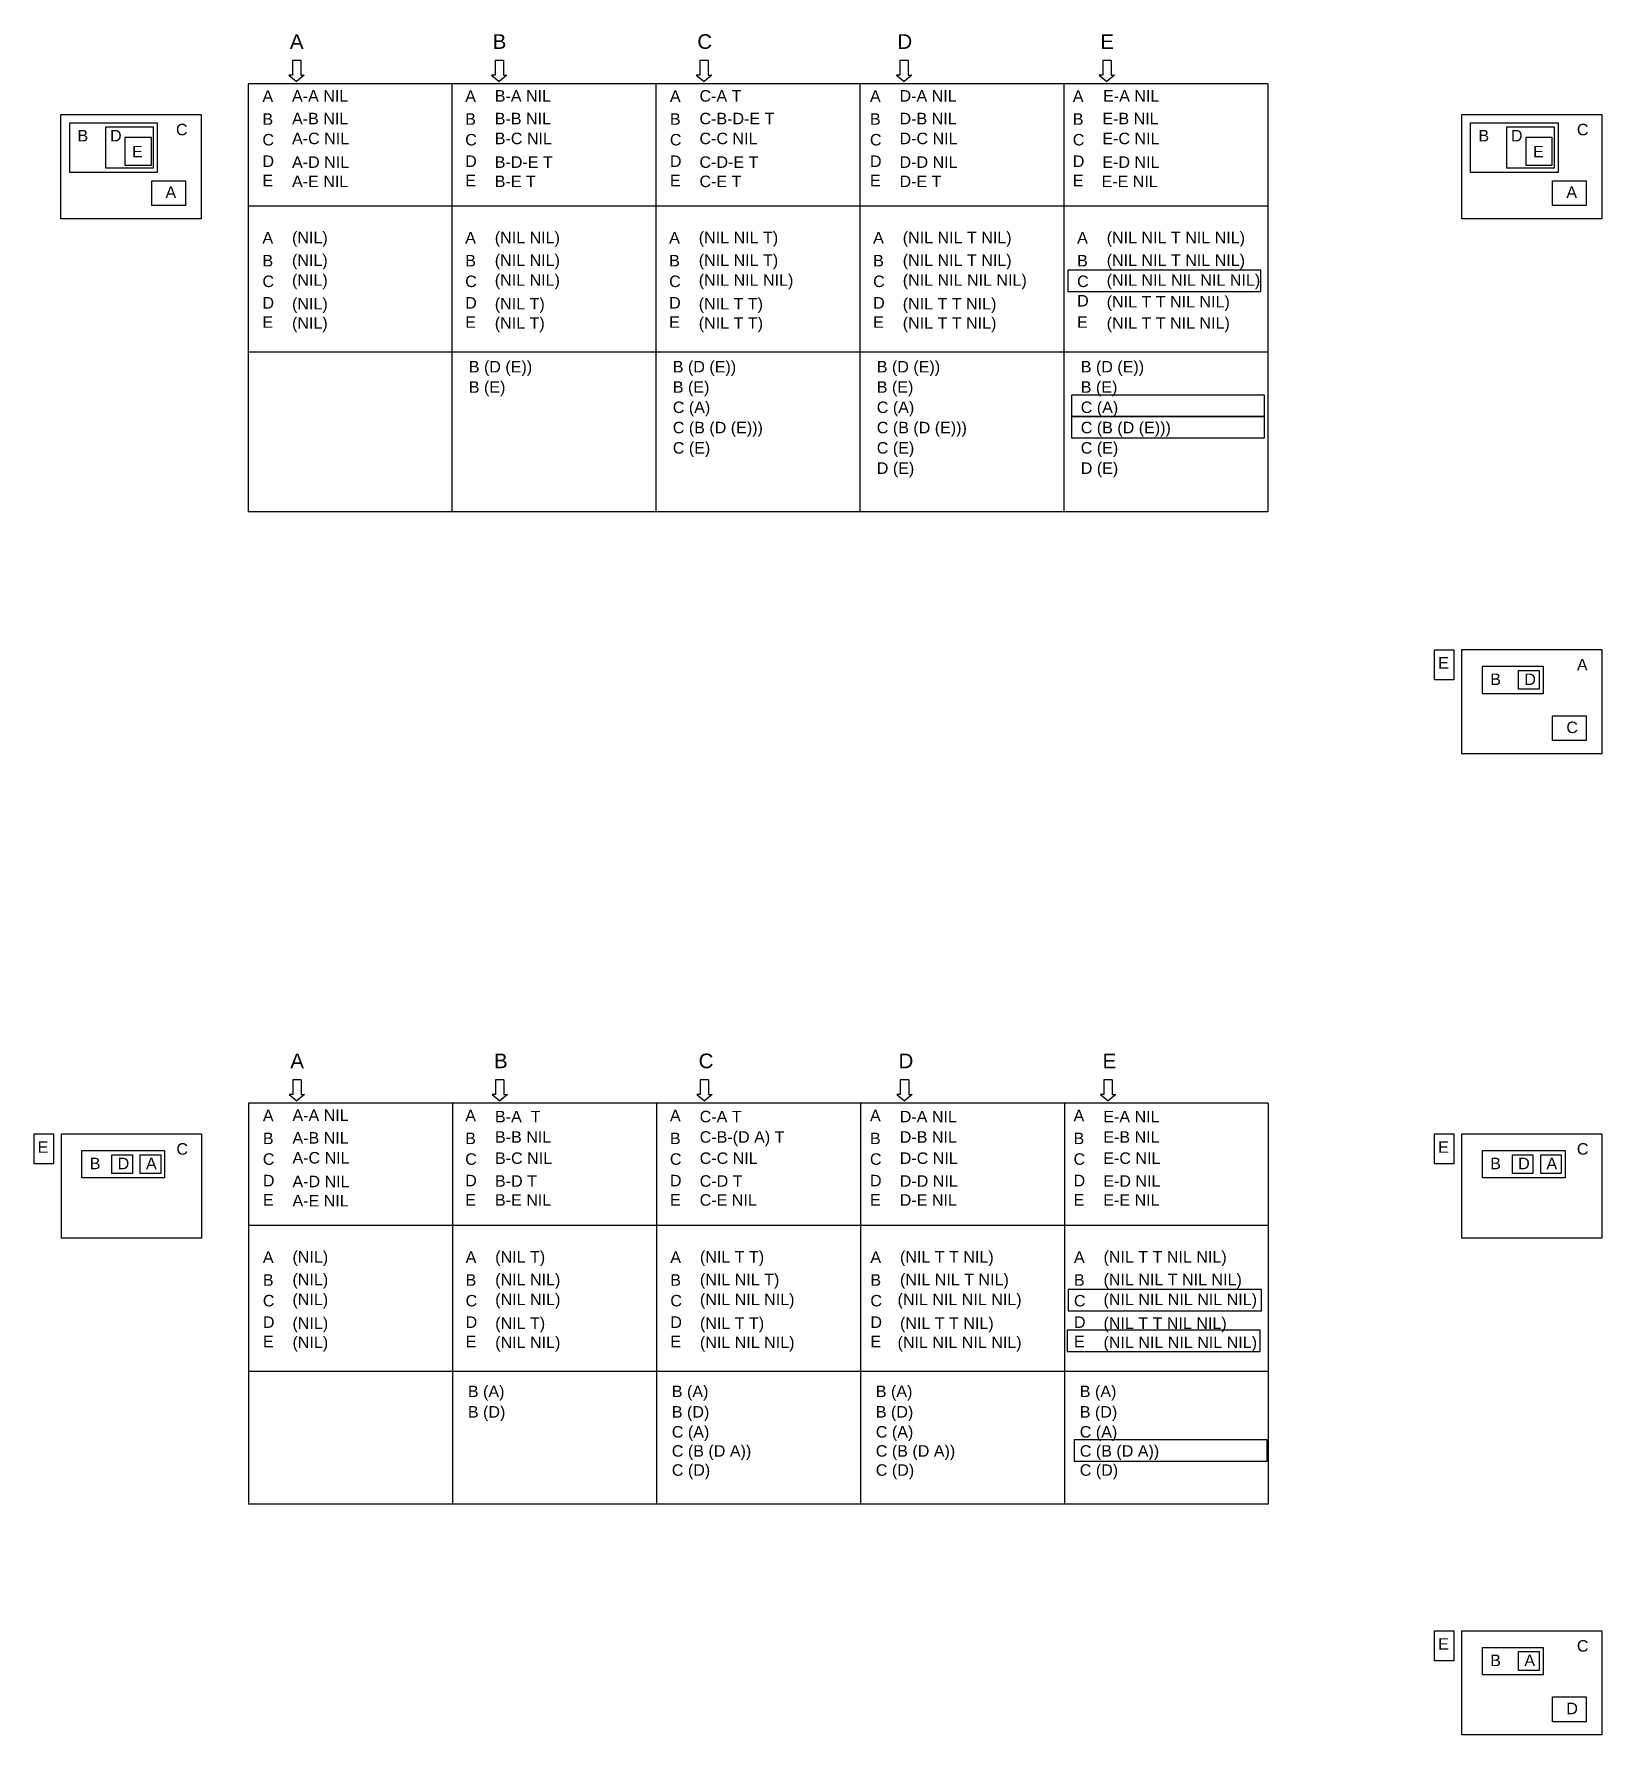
# Model space of a CAD drawing. Header units: millimetres. Extents: x -16874 to 48937, y 0 to 27575.
# Drawn here: x 7863 to 15359, y 8065 to 16198 of the extents above; entities that cross this region are included whole.
import ezdxf

# ---------------------------------------------------------------- set-up
doc = ezdxf.new("R2010")
doc.units = ezdxf.units.MM
doc.styles.get("Standard").update_dxf_attribs({"font": 'arial.ttf'})

msp = doc.modelspace()

# ---------------------------------------------------------------- texts
for s, height, p in [('A', 70, (9086.7, 16126.8)), ('B', 70, (10056, 16126.8)), ('C', 70, (11034.6, 16126.8)), ('D', 70, (11991.1, 16126.8)), ('E', 70, (12960.8, 16126.8)), ('A', 55, (8955.4, 15873.3)), ('A-A NIL', 54.97, (9096.8, 15874.6)), ('A', 55, (9924.7, 15873.3)), ('B-A NIL', 54.97, (10066.1, 15874.6)), ('A', 55, (10903.3, 15873.3)), ('C-A T', 54.97, (11044.8, 15874.6)), ('A', 55, (11859.8, 15873.3)), ('D-A NIL', 54.97, (12001.2, 15874.6)), ('A', 55, (12829.5, 15873.3)), ('E-A NIL', 54.97, (12974.4, 15874.6)), ('B', 55, (8955.4, 15763.8)), ('A-B NIL', 54.97, (9096.8, 15766.2)), ('B', 55, (9924.7, 15763.8)), ('B-B NIL', 54.97, (10066.1, 15766.2)), ('B', 55, (10903.3, 15763.8)), ('C-B-D-E T', 54.97, (11044.8, 15766.2)), ('B', 55, (11859.8, 15763.8)), ('D-B NIL', 54.97, (12001.2, 15766.2)), ('B', 55, (12829.5, 15763.8)), ('E-B NIL', 54.97, (12970.9, 15766.2)), ('B', 55, (8071.1, 15684.3)), ('D', 55, (8226.7, 15684.3)), ('C', 55, (8542.1, 15713.5)), ('C', 55, (8955.4, 15665)), ('A-C NIL', 54.97, (9096.8, 15671.2)), ('C', 55, (9924.7, 15665)), ('B-C NIL', 54.97, (10066.1, 15671.2)), ('C', 55, (10903.3, 15665)), ('C-C NIL', 54.97, (11044.8, 15671.2)), ('C', 55, (11859.8, 15665)), ('D-C NIL', 54.97, (12001.2, 15671.2)), ('C', 55, (12829.5, 15665)), ('E-C NIL', 54.97, (12970.9, 15671.2)), ('B', 55, (14768.5, 15684.3)), ('D', 55, (14924.1, 15684.3)), ('C', 55, (15239.5, 15713.5)), ('E', 55, (8332.3, 15608)), ('D', 55, (8955.4, 15562.2)), ('D', 55, (9924.7, 15562.2)), ('D', 55, (10903.3, 15562.2)), ('D', 55, (11859.8, 15562.2)), ('D', 55, (12829.5, 15562.2)), ('E', 55, (15029.8, 15608)), ('A-D NIL', 54.97, (9096.8, 15557.9)), ('B-D-E T', 54.97, (10066.1, 15557.9)), ('C-D-E T', 54.97, (11044.8, 15557.9)), ('D-D NIL', 54.97, (12001.2, 15557.9)), ('E-D NIL', 54.97, (12970.9, 15557.9)), ('A', 55, (8491.6, 15414)), ('E', 55, (8955.4, 15470.3)), ('A-E NIL', 54.97, (9096.8, 15465.9)), ('E', 55, (9924.7, 15470.3)), ('B-E T', 54.97, (10066.1, 15465.9)), ('E', 55, (10903.3, 15470.3)), ('C-E T', 54.97, (11044.8, 15465.9)), ('E', 55, (11859.8, 15470.3)), ('D-E T', 54.97, (12001.2, 15465.9)), ('E', 55, (12829.5, 15470.3)), ('E-E NIL', 54.97, (12966.9, 15465.9)), ('A', 55, (15189, 15414)), ('A', 55, (8955.4, 15196.2)), ('(NIL)', 54.97, (9096.8, 15197.5)), ('A', 55, (9924.7, 15196.2)), ('(NIL NIL)', 54.97, (10066.1, 15197.5)), ('A', 55, (10899.8, 15196.2)), ('(NIL NIL T)', 54.966, (11041.3, 15197.5)), ('A', 55, (11875, 15196.2)), ('(NIL NIL T NIL)', 54.966, (12016.5, 15197.5)), ('A', 55, (12850.2, 15196.2)), ('(NIL NIL T NIL NIL)', 54.966, (12991.6, 15197.5)), ('B', 55, (8955.4, 15086.7)), ('(NIL)', 54.97, (9096.8, 15089.1)), ('B', 55, (9924.7, 15086.7)), ('(NIL NIL)', 54.97, (10066.1, 15089.1)), ('B', 55, (10899.8, 15086.7)), ('(NIL NIL T)', 54.966, (11041.3, 15089.1)), ('B', 55, (11875, 15086.7)), ('(NIL NIL T NIL)', 54.966, (12016.5, 15089.1)), ('B', 55, (12850.2, 15086.7)), ('(NIL NIL T NIL NIL)', 54.966, (12991.6, 15089.1)), ('(NIL)', 54.97, (9096.8, 14994.1)), ('(NIL NIL)', 54.97, (10066.1, 14994.1)), ('(NIL NIL NIL)', 54.966, (11041.3, 14994.1)), ('(NIL NIL NIL NIL)', 54.966, (12016.5, 14994.1)), ('(NIL NIL NIL NIL NIL)', 54.966, (12991.6, 14994.1)), ('C', 55, (8955.4, 14987.9)), ('C', 55, (9924.7, 14987.9)), ('C', 55, (10899.8, 14987.9)), ('C', 55, (11875, 14987.9)), ('C', 55, (12850.2, 14987.9)), ('D', 55, (8955.4, 14885.1)), ('(NIL)', 54.97, (9096.8, 14880.8)), ('D', 55, (9924.7, 14885.1)), ('(NIL T)', 54.97, (10066.1, 14880.8)), ('D', 55, (10899.8, 14885.1)), ('(NIL T T)', 54.97, (11041.3, 14880.8)), ('D', 55, (11875, 14885.1)), ('(NIL T T NIL)', 54.966, (12016.5, 14880.8)), ('D', 55, (12850.2, 14894.8)), ('(NIL T T NIL NIL)', 54.966, (12991.6, 14890.5)), ('E', 55, (8955.4, 14793.2)), ('(NIL)', 54.97, (9096.8, 14788.8)), ('E', 55, (9924.7, 14793.2)), ('(NIL T)', 54.97, (10066.1, 14788.8)), ('E', 55, (10899.8, 14793.2)), ('(NIL T T)', 54.97, (11041.3, 14788.8)), ('E', 55, (11875, 14793.2)), ('(NIL T T NIL)', 54.966, (12016.5, 14788.8)), ('E', 55, (12850.2, 14793.2)), ('(NIL T T NIL NIL)', 54.966, (12991.6, 14788.8)), ('B (D (E))', 54.97, (9942, 14579.7)), ('B (D (E))', 54.97, (10917.2, 14579.7)), ('B (D (E))', 54.97, (11892.4, 14579.7)), ('B (D (E))', 54.97, (12867.6, 14579.7)), ('B (E)', 54.97, (9942, 14482.7)), ('B (E)', 54.97, (10917.2, 14482.7)), ('B (E)', 54.97, (11892.4, 14482.7)), ('B (E)', 54.97, (12867.6, 14482.7)), ('C (A)', 54.97, (10917.2, 14385.8)), ('C (A)', 54.97, (11892.4, 14385.8)), ('C (A)', 54.97, (12867.6, 14385.8)), ('C (B (D (E)))', 54.966, (10917.2, 14288.8)), ('C (B (D (E)))', 54.966, (11892.4, 14288.8)), ('C (B (D (E)))', 54.966, (12867.6, 14288.8)), ('C (E)', 54.97, (10917.2, 14191.8)), ('C (E)', 54.97, (11892.4, 14191.8)), ('C (E)', 54.97, (12867.6, 14191.8)), ('D (E)', 54.97, (11892.4, 14094.8)), ('D (E)', 54.97, (12867.6, 14094.8)), ('E', 55, (14576.2, 13163.9)), ('A', 55, (15239.5, 13155)), ('B', 55, (14825, 13085.4)), ('D', 55, (14988.2, 13085.4)), ('C', 55, (15189, 12855.4)), ('A', 70, (9088.7, 11253.2)), ('B', 70, (10062.4, 11253.2)), ('C', 70, (11040.8, 11253.2)), ('D', 70, (11996.5, 11253.2)), ('E', 70, (12971.6, 11253.2)), ('A', 55, (8957.4, 10999.7)), ('A-A NIL', 54.97, (9098.9, 11001)), ('A', 55, (9924.8, 10999.7)), ('B-A  T', 54.97, (10067.2, 10994.5)), ('A', 55, (10903.5, 10999.7)), ('C-A T', 54.97, (11045.8, 10994.5)), ('A', 55, (11859.9, 10999.7)), ('D-A NIL', 54.97, (12002.3, 10994.5)), ('A', 55, (12833.1, 10999.7)), ('E-A NIL', 54.97, (12975.4, 10994.5)), ('E', 55, (7880.8, 10848.9)), ('B', 55, (8957.4, 10890.2)), ('A-B NIL', 54.97, (9098.9, 10892.6)), ('B', 55, (9924.8, 10890.2)), ('B-B NIL', 54.97, (10067.2, 10897)), ('B', 55, (10903.5, 10890.2)), ('C-B-(D A) T', 54.966, (11045.8, 10897)), ('B', 55, (11859.9, 10890.2)), ('D-B NIL', 54.97, (12002.3, 10897)), ('B', 55, (12833.1, 10890.2)), ('E-B NIL', 54.97, (12975.4, 10897)), ('E', 55, (14576.2, 10848.9)), ('B', 55, (8129.6, 10770.3)), ('D', 55, (8263.3, 10770.3)), ('A', 55, (8398.5, 10770.3)), ('C', 55, (8544.1, 10839.9)), ('C', 55, (8957.4, 10791.4)), ('A-C NIL', 54.97, (9098.9, 10797.6)), ('C', 55, (9924.8, 10791.4)), ('B-C NIL', 54.97, (10067.2, 10795.8)), ('C', 55, (10903.5, 10791.4)), ('C-C NIL', 54.97, (11045.8, 10795.8)), ('C', 55, (11859.9, 10791.4)), ('D-C NIL', 54.97, (12002.3, 10795.8)), ('C', 55, (12833.1, 10791.4)), ('E-C NIL', 54.97, (12975.4, 10795.8)), ('B', 55, (14825, 10770.3)), ('D', 55, (14958.7, 10770.3)), ('A', 55, (15093.9, 10770.3)), ('C', 55, (15239.5, 10839.9)), ('D', 55, (8957.4, 10688.6)), ('A-D NIL', 54.97, (9098.9, 10684.3)), ('D', 55, (9924.8, 10688.6)), ('B-D T', 54.97, (10067.2, 10686.5)), ('D', 55, (10903.5, 10688.6)), ('C-D T', 54.97, (11045.8, 10686.5)), ('D', 55, (11859.9, 10688.6)), ('D-D NIL', 54.97, (12002.3, 10686.5)), ('D', 55, (12833.1, 10688.6)), ('E-D NIL', 54.97, (12975.4, 10686.5)), ('E', 55, (8957.4, 10596.7)), ('A-E NIL', 54.97, (9098.9, 10592.3)), ('E', 55, (9924.8, 10596.7)), ('B-E NIL', 54.97, (10067.2, 10595.8)), ('E', 55, (10903.5, 10596.7)), ('C-E NIL', 54.97, (11045.8, 10595.8)), ('E', 55, (11859.9, 10596.7)), ('D-E NIL', 54.97, (12002.3, 10595.8)), ('E', 55, (12833.1, 10596.7)), ('E-E NIL', 54.97, (12975.4, 10595.8)), ('A', 55, (8957.4, 10322.6)), ('(NIL)', 54.97, (9098.9, 10323.9)), ('A', 55, (9926.7, 10322.6)), ('(NIL T)', 54.97, (10068.2, 10323.9)), ('A', 55, (10905.4, 10322.6)), ('(NIL T T)', 54.97, (11046.8, 10323.9)), ('A', 55, (11861.8, 10322.6)), ('(NIL T T NIL)', 54.966, (12003.3, 10323.9)), ('A', 55, (12835, 10322.6)), ('(NIL T T NIL NIL)', 54.966, (12976.4, 10323.9)), ('B', 55, (8957.4, 10213.1)), ('(NIL)', 54.97, (9098.9, 10215.5)), ('B', 55, (9926.7, 10213.1)), ('(NIL NIL)', 54.97, (10068.2, 10215.5)), ('B', 55, (10905.4, 10213.1)), ('(NIL NIL T)', 54.966, (11046.8, 10215.5)), ('B', 55, (11861.8, 10213.1)), ('(NIL NIL T NIL)', 54.966, (12003.3, 10215.5)), ('B', 55, (12835, 10213.1)), ('(NIL NIL T NIL NIL)', 54.966, (12976.4, 10215.5)), ('C', 55, (8957.4, 10114.3)), ('(NIL)', 54.97, (9098.9, 10120.5)), ('C', 55, (9926.7, 10114.3)), ('(NIL NIL)', 54.97, (10068.2, 10120.5)), ('C', 55, (10905.4, 10114.3)), ('(NIL NIL NIL)', 54.966, (11046.8, 10120.5)), ('C', 55, (11861.8, 10114.3)), ('(NIL NIL NIL NIL)', 54.966, (11991.7, 10120.5)), ('C', 55, (12835, 10114.3)), ('(NIL NIL NIL NIL NIL)', 54.966, (12976.4, 10120.5)), ('D', 55, (8957.4, 10011.5)), ('(NIL)', 54.97, (9098.9, 10007.2)), ('D', 55, (9926.7, 10011.5)), ('(NIL T)', 54.97, (10068.2, 10007.2)), ('D', 55, (10905.4, 10011.5)), ('(NIL T T)', 54.97, (11046.8, 10007.2)), ('D', 55, (11861.8, 10011.5)), ('(NIL T T NIL)', 54.966, (12003.3, 10007.2)), ('D', 55, (12835, 10011.5)), ('(NIL T T NIL NIL)', 54.966, (12976.4, 10007.2)), ('E', 55, (8957.4, 9919.5)), ('(NIL)', 54.97, (9098.9, 9915.2)), ('E', 55, (9926.7, 9919.5)), ('(NIL NIL)', 54.97, (10068.2, 9915.2)), ('E', 55, (10905.4, 9919.5)), ('(NIL NIL NIL)', 54.966, (11046.8, 9915.2)), ('E', 55, (11861.8, 9919.5)), ('(NIL NIL NIL NIL)', 54.966, (11991.7, 9915.2)), ('E', 55, (12835, 9919.5)), ('(NIL NIL NIL NIL NIL)', 54.966, (12976.4, 9915.2)), ('B (A)', 54.97, (9937.5, 9680.8)), ('B (A)', 54.97, (10912.6, 9680.8)), ('B (A)', 54.97, (11887.8, 9680.8)), ('B (A)', 54.97, (12863, 9680.8)), ('B (D)', 54.97, (9937.5, 9582.7)), ('B (D)', 54.97, (10912.6, 9582.7)), ('B (D)', 54.97, (11887.8, 9582.7)), ('B (D)', 54.97, (12863, 9582.7)), ('C (A)', 54.97, (10912.6, 9487.3)), ('C (A)', 54.97, (11887.8, 9487.3)), ('C (A)', 54.97, (12863, 9487.3)), ('C (B (D A)) ', 54.966, (10912.6, 9396)), ('C (B (D A)) ', 54.966, (11887.8, 9396)), ('C (B (D A)) ', 54.966, (12863, 9396)), ('C (D) ', 54.97, (10912.6, 9304.6)), ('C (D) ', 54.97, (11887.8, 9304.6)), ('C (D) ', 54.97, (12863, 9304.6)), ('E', 55, (14576.2, 8473)), ('C', 55, (15239.5, 8464)), ('B', 55, (14825, 8394.4)), ('A', 55, (14988.2, 8394.4)), ('D', 55, (15189, 8164.5))]:
    msp.add_text(s, height=height).set_placement(p)

# ---------------------------------------------------------------- linework, layer by layer
for p, q in [((9098.4, 16071.7), (9098.4, 16001.6)), ((9138.6, 16071.7), (9098.4, 16071.7)), ((9138.6, 16071.7), (9138.6, 16001.6)), ((10067.7, 16071.7), (10067.7, 16001.6)), ((10107.8, 16071.7), (10067.7, 16071.7)), ((10107.8, 16071.7), (10107.8, 16001.6)), ((11046.4, 16071.7), (11046.4, 16001.6)), ((11086.5, 16071.7), (11046.4, 16071.7)), ((11086.5, 16071.7), (11086.5, 16001.6)), ((12002.8, 16071.7), (12002.8, 16001.6)), ((12042.9, 16071.7), (12002.8, 16071.7)), ((12042.9, 16071.7), (12042.9, 16001.6)), ((12972.5, 16071.7), (12972.5, 16001.6)), ((13012.7, 16071.7), (12972.5, 16071.7)), ((13012.7, 16071.7), (13012.7, 16001.6)), ((8886.4, 15959.9), (8886.4, 13912.7)), ((13762.3, 15959.9), (8886.4, 15959.9)), ((9098.4, 16001.6), (9081.8, 16001.6)), ((9081.8, 16001.6), (9118.5, 15971.3)), ((9155.2, 16001.6), (9118.5, 15971.3)), ((9138.6, 16001.6), (9155.2, 16001.6)), ((9861.6, 15959.9), (9861.6, 13912.7)), ((10067.7, 16001.6), (10051.1, 16001.6)), ((10051.1, 16001.6), (10087.8, 15971.3)), ((10124.5, 16001.6), (10087.8, 15971.3)), ((10107.8, 16001.6), (10124.5, 16001.6)), ((10836.8, 15959.9), (10836.8, 13912.7)), ((11046.4, 16001.6), (11029.7, 16001.6)), ((11029.7, 16001.6), (11066.4, 15971.3)), ((11103.1, 16001.6), (11066.4, 15971.3)), ((11086.5, 16001.6), (11103.1, 16001.6)), ((11811.9, 15959.9), (11811.9, 13912.7)), ((12002.8, 16001.6), (11986.2, 16001.6)), ((11986.2, 16001.6), (12022.9, 15971.3)), ((12059.6, 16001.6), (12022.9, 15971.3)), ((12042.9, 16001.6), (12059.6, 16001.6)), ((12787.1, 15959.9), (12787.1, 13912.7)), ((12972.5, 16001.6), (12955.9, 16001.6)), ((12955.9, 16001.6), (12992.6, 15971.3)), ((13029.3, 16001.6), (12992.6, 15971.3)), ((13012.7, 16001.6), (13029.3, 16001.6)), ((13762.3, 15959.9), (13762.3, 13912.7)), ((13762.3, 15374.3), (8886.4, 15374.3)), ((13762.3, 14677.2), (8886.4, 14677.2)), ((13762.3, 13912.7), (8886.4, 13912.7)), ((9100.5, 11198), (9100.5, 11128)), ((9140.6, 11198), (9100.5, 11198)), ((9140.6, 11198), (9140.6, 11128)), ((10069.8, 11198), (10069.8, 11128)), ((10109.9, 11198), (10069.8, 11198)), ((10109.9, 11198), (10109.9, 11128)), ((11048.4, 11198), (11048.4, 11128)), ((11088.5, 11198), (11048.4, 11198)), ((11088.5, 11198), (11088.5, 11128)), ((12004.9, 11198), (12004.9, 11128)), ((12045, 11198), (12004.9, 11198)), ((12045, 11198), (12045, 11128)), ((12978, 11198), (12978, 11128)), ((13018.1, 11198), (12978, 11198)), ((13018.1, 11198), (13018.1, 11128)), ((8888.5, 11086.3), (8888.5, 9169.1)), ((13764.3, 11086.3), (8888.5, 11086.3)), ((9100.5, 11128), (9083.8, 11128)), ((9083.8, 11128), (9120.5, 11097.6)), ((9157.2, 11128), (9120.5, 11097.6)), ((9140.6, 11128), (9157.2, 11128)), ((9863.6, 11086.3), (9863.6, 9169.1)), ((10069.8, 11128), (10053.1, 11128)), ((10053.1, 11128), (10089.8, 11097.6)), ((10126.5, 11128), (10089.8, 11097.6)), ((10109.9, 11128), (10126.5, 11128)), ((10838.8, 11086.3), (10838.8, 9169.1)), ((11048.4, 11128), (11031.8, 11128)), ((11031.8, 11128), (11068.5, 11097.6)), ((11105.2, 11128), (11068.5, 11097.6)), ((11088.5, 11128), (11105.2, 11128)), ((11814, 11086.3), (11814, 9169.1)), ((12004.9, 11128), (11988.2, 11128)), ((11988.2, 11128), (12024.9, 11097.6)), ((12061.6, 11128), (12024.9, 11097.6)), ((12045, 11128), (12061.6, 11128)), ((12789.2, 11086.3), (12789.2, 9169.1)), ((12978, 11128), (12961.4, 11128)), ((12961.4, 11128), (12998.1, 11097.6)), ((13034.8, 11128), (12998.1, 11097.6)), ((13018.1, 11128), (13034.8, 11128)), ((13764.3, 11086.3), (13764.3, 9169.1)), ((13764.3, 10500.7), (8888.5, 10500.7)), ((13764.3, 9803.6), (8888.5, 9803.6)), ((13764.3, 9169.1), (8888.5, 9169.1))]:
    msp.add_line(p, q)
for points in [[(7992.2, 15813.1), (8662, 15813.1), (8662, 15314.9), (7992.2, 15314.9)], [(14689.6, 15813.1), (15359.4, 15813.1), (15359.4, 15314.9), (14689.6, 15314.9)], [(8034, 15773.7), (8452.1, 15773.7), (8452.1, 15535.1), (8034, 15535.1)], [(8206.8, 15754), (8433.4, 15754), (8433.4, 15556.7), (8206.8, 15556.7)], [(8297.7, 15570.5), (8424.5, 15570.5), (8424.5, 15702.4), (8297.7, 15702.4)], [(14731.4, 15773.7), (15149.5, 15773.7), (15149.5, 15535.1), (14731.4, 15535.1)], [(14904.2, 15754), (15130.8, 15754), (15130.8, 15556.7), (14904.2, 15556.7)], [(14995.1, 15570.5), (15121.9, 15570.5), (15121.9, 15702.4), (14995.1, 15702.4)], [(8425.8, 15496.6), (8587.1, 15496.6), (8587.1, 15378.3), (8425.8, 15378.3)], [(15123.3, 15496.6), (15284.5, 15496.6), (15284.5, 15378.3), (15123.3, 15378.3)], [(14558.7, 13254.1), (14651.8, 13254.1), (14651.8, 13110.8), (14558.7, 13110.8)], [(14689.6, 13254.6), (15359.4, 13254.6), (15359.4, 12756.4), (14689.6, 12756.4)], [(14787.9, 13174.7), (15077.6, 13174.7), (15077.6, 13043.5), (14787.9, 13043.5)], [(14960.7, 13155), (15058.8, 13155), (15058.8, 13065.2), (14960.7, 13065.2)], [(15123.3, 12938.1), (15284.5, 12938.1), (15284.5, 12819.7), (15123.3, 12819.7)], [(7863.3, 10939), (7956.4, 10939), (7956.4, 10795.7), (7863.3, 10795.7)], [(7994.3, 10939.5), (8664, 10939.5), (8664, 10441.3), (7994.3, 10441.3)], [(14558.7, 10939), (14651.8, 10939), (14651.8, 10795.7), (14558.7, 10795.7)], [(14689.6, 10939.5), (15359.4, 10939.5), (15359.4, 10441.3), (14689.6, 10441.3)], [(8092.6, 10859.6), (8487.9, 10859.6), (8487.9, 10728.5), (8092.6, 10728.5)], [(8235.8, 10839.9), (8333.9, 10839.9), (8333.9, 10750.2), (8235.8, 10750.2)], [(8371, 10839.9), (8469.1, 10839.9), (8469.1, 10750.2), (8371, 10750.2)], [(14787.9, 10859.6), (15183.3, 10859.6), (15183.3, 10728.5), (14787.9, 10728.5)], [(14931.2, 10839.9), (15029.3, 10839.9), (15029.3, 10750.2), (14931.2, 10750.2)], [(15066.4, 10839.9), (15164.5, 10839.9), (15164.5, 10750.2), (15066.4, 10750.2)], [(14558.7, 8563.1), (14651.8, 8563.1), (14651.8, 8419.8), (14558.7, 8419.8)], [(14689.6, 8563.6), (15359.4, 8563.6), (15359.4, 8065.4), (14689.6, 8065.4)], [(14787.9, 8483.7), (15077.6, 8483.7), (15077.6, 8352.6), (14787.9, 8352.6)], [(14960.7, 8464), (15058.8, 8464), (15058.8, 8374.2), (14960.7, 8374.2)], [(15123.3, 8247.1), (15284.5, 8247.1), (15284.5, 8128.7), (15123.3, 8128.7)]]:
    msp.add_lwpolyline(points, close=True)
at = {"color": 1}
for points in [[(12805.9, 14967), (13728.8, 14967), (13728.8, 15068.7), (12805.9, 15068.7)], [(12823.3, 14369.6), (13746.2, 14369.6), (13746.2, 14471.4), (12823.3, 14471.4)], [(12823.3, 14267.9), (13746.2, 14267.9), (13746.2, 14369.6), (12823.3, 14369.6)], [(12808, 10093.4), (13730.9, 10093.4), (13730.9, 10195.1), (12808, 10195.1)], [(12802.8, 9898.7), (13725.7, 9898.7), (13725.7, 10000.4), (12802.8, 10000.4)], [(12836, 9375.1), (13758.9, 9375.1), (13758.9, 9476.8), (12836, 9476.8)]]:
    msp.add_lwpolyline(points, close=True, dxfattribs=at)

msp.set_redraw_order([(e.dxf.handle, doc.entitydb.next_handle()) for e in msp.query("TEXT MTEXT ATTDEF DIMENSION ARC_DIMENSION")])  # texts and dimensions are drawn at this point

doc.saveas('drawing.dxf')
